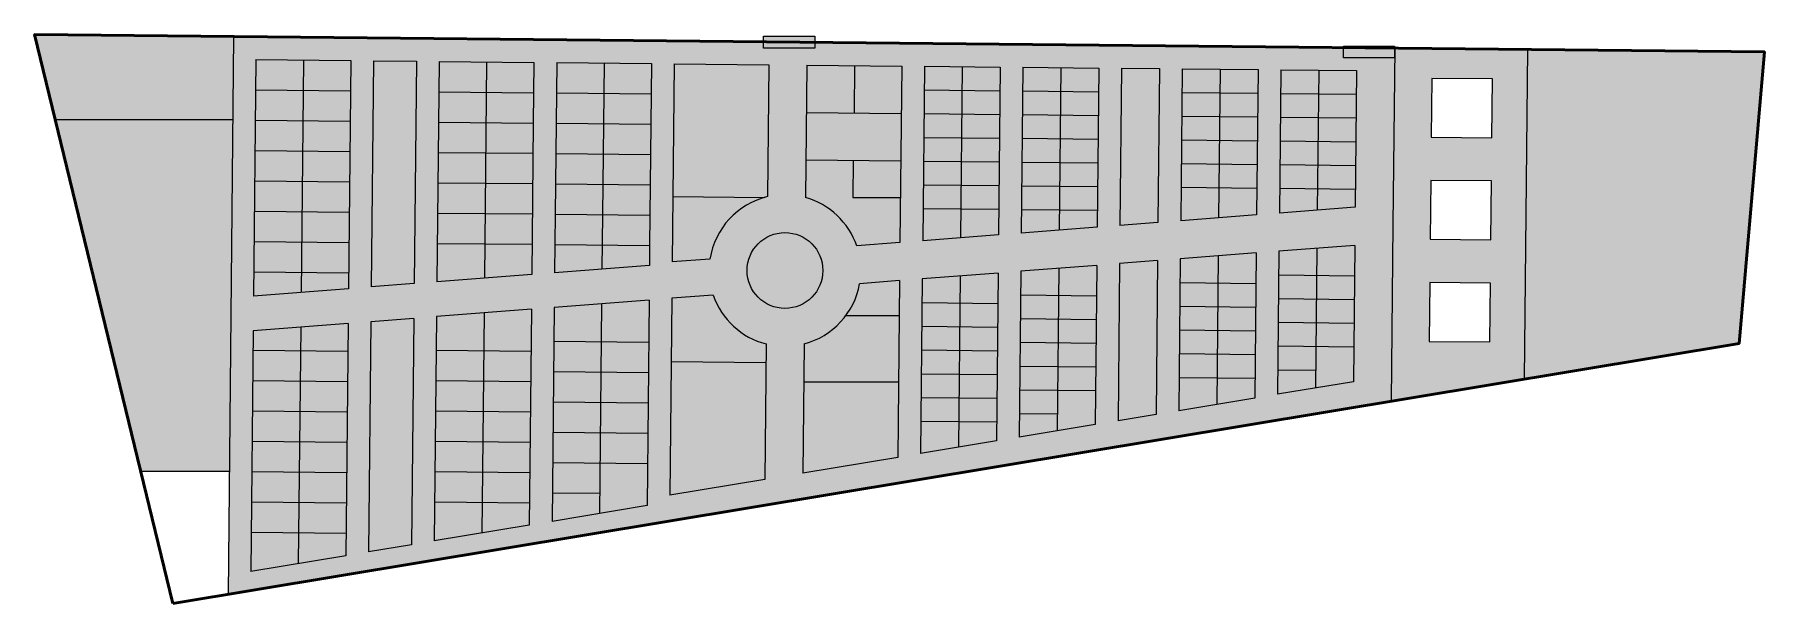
# Model space of a CAD drawing. Header units: metres. Extents: x 338921 to 339833, y 4032848 to 4033148.
import ezdxf

# ---------------------------------------------------------------- set-up
doc = ezdxf.new("R2010")
doc.units = ezdxf.units.M
for name, color, linetype, lineweight in [('MP_BOUNDARY', 1, 'Continuous', 50), ('MP_PLAZA', 4, 'Continuous', 18), ('MP_ROADS', 8, 'Continuous', 25)]:
    doc.layers.add(name, color=color, linetype=linetype, lineweight=lineweight)

msp = doc.modelspace()

# ---------------------------------------------------------------- hatches: boundary and pattern name
at = {"true_color": 0x22346e}
h = msp.add_hatch(color=159, dxfattribs=at)
h.dxf.hatch_style = 1
h.paths.add_polyline_path([(339025.3757797792, 4033102.932970178), (339025.7903462515, 4033146.929477609), (338920.8836847297, 4033147.981984633), (338931.8434092858, 4033102.932970178)])
at = {"true_color": 0x939598}
h = msp.add_hatch(color=252, dxfattribs=at)
h.dxf.hatch_style = 1
h.paths.add_polyline_path([(339637.4457943733, 4033047.686908788), (339638.3798133145, 4033140.7834931), (339025.7903462515, 4033146.929477609), (339023.0181703652, 4032852.728028361), (339636.5117754322, 4032954.590324475)])
h.paths.add_polyline_path([(339565.2924077218, 4033032.75955377), (339564.5244074131, 4032956.210565004), (339524.4556473992, 4032949.557690608), (339525.2592318594, 4033029.653462919)], flags=16)
h.paths.add_polyline_path([(339525.4606476016, 4033049.729198875), (339526.2650621983, 4033129.907713481), (339566.2630492109, 4033129.506421881), (339565.4938234633, 4033052.835289725)], flags=16)
h.paths.add_polyline_path([(339513.4506948437, 4033048.79737162), (339493.4341069127, 4033047.244326194), (339494.2666725884, 4033130.228746763), (339514.2656660949, 4033130.028100962)], flags=16)
h.paths.add_polyline_path([(339577.302360479, 4033033.691381024), (339617.3355363414, 4033036.797471876), (339616.6137954309, 4032964.85930172), (339576.545035417, 4032958.206427324)], flags=16)
h.paths.add_polyline_path([(339513.2492791014, 4033028.721635664), (339512.4350193951, 4032947.561828289), (339492.4006393882, 4032944.23539109), (339493.23269117, 4033027.168590239)], flags=16)
h.paths.add_polyline_path([(339577.5037762218, 4033053.767116981), (339578.2624453148, 4033129.386034399), (339618.2604323274, 4033128.984742798), (339617.5369520832, 4033056.873207831)], flags=16)
h.paths.add_polyline_path([(339481.4241541546, 4033046.312498938), (339441.3909782928, 4033043.206408088), (339442.2692894724, 4033130.750425845), (339482.2672764848, 4033130.349134244)], flags=16)
h.paths.add_polyline_path([(339481.2227384118, 4033026.236762983), (339480.3800113844, 4032942.239528772), (339440.3112513709, 4032935.586654375), (339441.1895625501, 4033023.130672133)], flags=16)
h.paths.add_polyline_path([(339429.3810255351, 4033042.274580833), (339389.347849673, 4033039.168489983), (339390.2719063556, 4033131.272104928), (339430.2698933685, 4033130.870813326)], flags=16)
h.paths.add_polyline_path([(339429.1796097921, 4033022.19884488), (339428.2906233671, 4032933.590792056), (339388.2218633537, 4032926.937917661), (339389.1464339306, 4033019.092754029)], flags=16)
h.paths.add_polyline_path([(339377.337896914, 4033038.236662728), (339354.5489027352, 4033036.468512069, 0.2463391375590782), (339327.5740516561, 4033062.025756799), (339328.2750264863, 4033131.894106912), (339378.2725102519, 4033131.392492409)], flags=16)
h.paths.add_polyline_path([(339377.136481172, 4033018.160926773), (339376.2012353493, 4032924.942055341), (339326.1152853316, 4032916.625962346), (339326.7995532642, 4032984.829083798, 0.2928286221824832), (339356.0801319277, 4033016.52720843)], flags=16)
h.paths.add_polyline_path([(339336.6983619442, 4033023.532648672, -1), (339296.6983619442, 4033023.532648672, -1)], flags=16)
h.paths.add_polyline_path([(339307.5775915402, 4033062.47891354, 0.3062679936217733), (339277.159336999, 4033029.587853572), (339257.2295721171, 4033028.041544567), (339258.2785492146, 4033132.596367215), (339308.2760329801, 4033132.094752713)], flags=16)
h.paths.add_polyline_path([(339306.7980263673, 4032984.777218659), (339306.0809053248, 4032913.299525148), (339255.9949553078, 4032904.983432153), (339257.0369535869, 4033008.842654222), (339278.8684723743, 4033010.536516358, 0.2526218542225356)], flags=16)
h.paths.add_polyline_path([(339245.316053265, 4033036.721585865), (339245.2108221466, 4033026.232871697), (339195.1693523193, 4033022.350258134), (339195.47908614, 4033053.222395174), (339196.2816693452, 4033133.218369198), (339246.2791531104, 4033132.716754695)], flags=16)
h.paths.add_polyline_path([(339245.0270008289, 4033007.910826966), (339243.9389408028, 4032899.460486834), (339193.8529907866, 4032891.14439384), (339194.9855310016, 4033004.028213403)], flags=16)
h.paths.add_polyline_path([(339183.1593995618, 4033021.418430879), (339133.117929735, 4033017.535817316), (339134.2847894761, 4033133.840371185), (339184.2822732416, 4033133.338756683), (339183.9612399593, 4033101.34036707)], flags=16)
h.paths.add_polyline_path([(339182.9755782434, 4033003.096386147), (339181.832362783, 4032889.148531521), (339131.746412766, 4032880.832438526), (339132.934108417, 4032999.213772584)], flags=16)
h.paths.add_polyline_path([(339121.1079769768, 4033016.603990062), (339098.4689187931, 4033014.847472625), (339099.6662347438, 4033134.187692046), (339122.2853933725, 4033133.960758666)], flags=16)
h.paths.add_polyline_path([(339120.9241556588, 4032998.281945328), (339119.7257847621, 4032878.836576207), (339097.0666034768, 4032875.07432634), (339098.2850974752, 4032996.525427889)], flags=16)
h.paths.add_polyline_path([(339086.4492324599, 4033013.914890163), (339036.4174962079, 4033010.033031805), (339037.669354875, 4033134.80969403), (339087.657113623, 4033134.308177097)], flags=16)
h.paths.add_polyline_path([(339086.2751447162, 4032995.593600632), (339085.0459754723, 4032873.078464021), (339034.9600254553, 4032864.762371024), (339036.2336748899, 4032991.710987067)], flags=16)
at = {"true_color": 0x000000}
h = msp.add_hatch(color=18, dxfattribs=at)
h.dxf.hatch_style = 1
h.paths.add_polyline_path([(339332.4529826964, 4033147.130102886), (339305.4039089834, 4033147.130102886), (339305.4039089834, 4033144.12417207), (339332.4529826964, 4033143.85279426)])
h.paths.add_polyline_path([(339332.4529826964, 4033143.85279426), (339305.4039089834, 4033144.12417207), (339305.4039089834, 4033140.904848419), (339332.4529826964, 4033140.904848419)])
at = {"true_color": 0xf4ee51}
h = msp.add_hatch(color=41, dxfattribs=at)
h.dxf.hatch_style = 1
h.paths.add_polyline_path([(339087.657113623, 4033134.308177097), (339062.6680967574, 4033134.558886779), (339062.5075801165, 4033118.559691969), (339087.4965969819, 4033118.308982286)])
h.paths.add_polyline_path([(339062.6680967574, 4033134.558886779), (339037.669354875, 4033134.80969403), (339037.508838234, 4033118.810499219), (339062.5075801165, 4033118.559691969)])
h.paths.add_polyline_path([(339062.5075801165, 4033118.559691969), (339037.508838234, 4033118.810499219), (339037.3483215931, 4033102.811304416), (339062.3470634756, 4033102.560497165)])
h.paths.add_polyline_path([(339087.4965969819, 4033118.308982286), (339062.5075801165, 4033118.559691969), (339062.3470634756, 4033102.560497165), (339087.3360803408, 4033102.309787483)])
h.paths.add_polyline_path([(339087.3360803408, 4033102.309787483), (339062.3470634756, 4033102.560497165), (339062.1865468347, 4033086.561302359), (339087.1755636997, 4033086.310592678)])
h.paths.add_polyline_path([(339062.3470634756, 4033102.560497165), (339037.3483215931, 4033102.811304416), (339037.1878049523, 4033086.81210961), (339062.1865468347, 4033086.561302359)])
h.paths.add_polyline_path([(339062.1865468347, 4033086.561302359), (339037.1878049523, 4033086.81210961), (339037.0272883113, 4033070.812914806), (339062.0260301938, 4033070.562107554)])
h.paths.add_polyline_path([(339087.1755636997, 4033086.310592678), (339062.1865468347, 4033086.561302359), (339062.0260301938, 4033070.562107554), (339087.0150470585, 4033070.311397873)])
h.paths.add_polyline_path([(339087.0150470585, 4033070.311397873), (339062.0260301938, 4033070.562107554), (339061.8655135529, 4033054.562912748), (339086.8545304174, 4033054.312203067)])
h.paths.add_polyline_path([(339062.0260301938, 4033070.562107554), (339037.0272883113, 4033070.812914806), (339036.8667716704, 4033054.813719998), (339061.8655135529, 4033054.562912748)])
h.paths.add_polyline_path([(339061.8655135529, 4033054.562912748), (339036.8667716704, 4033054.813719998), (339036.7062550295, 4033038.814525196), (339061.7049969121, 4033038.563717944)])
h.paths.add_polyline_path([(339086.8545304174, 4033054.312203067), (339061.8655135529, 4033054.562912748), (339061.7049969121, 4033038.563717944), (339086.6940137764, 4033038.313008263)])
h.paths.add_polyline_path([(339086.6940137764, 4033038.313008263), (339061.704996912, 4033038.563717944), (339061.5444802711, 4033022.56452314), (339086.5334971353, 4033022.313813457)])
h.paths.add_polyline_path([(339061.704996912, 4033038.563717944), (339036.7062550295, 4033038.814525196), (339036.5457383886, 4033022.81533039), (339061.5444802711, 4033022.56452314)])
h.paths.add_polyline_path([(339061.5444802711, 4033022.56452314), (339036.5457383886, 4033022.81533039), (339036.4174962079, 4033010.033031805), (339061.438231121, 4033011.974338588)])
h.paths.add_polyline_path([(339086.5334971353, 4033022.313813457), (339061.5444802711, 4033022.56452314), (339061.438231121, 4033011.974338588), (339086.4492324599, 4033013.914890163)])
h.paths.add_polyline_path([(339220.9593779458, 4033100.969172337), (339195.9606360631, 4033101.219979588), (339195.800119422, 4033085.220784783), (339220.7988613048, 4033084.969977532)])
h.paths.add_polyline_path([(339245.9581198286, 4033100.718365087), (339220.9593779458, 4033100.969172337), (339220.7988613048, 4033084.969977532), (339245.7976031878, 4033084.719170281)])
h.paths.add_polyline_path([(339245.7976031878, 4033084.719170281), (339220.7988613048, 4033084.969977532), (339220.6383446638, 4033068.970782727), (339245.6370865468, 4033068.719975476)])
h.paths.add_polyline_path([(339220.7988613048, 4033084.969977532), (339195.800119422, 4033085.220784783), (339195.639602781, 4033069.221589978), (339220.6383446638, 4033068.970782727)])
h.paths.add_polyline_path([(339220.6383446639, 4033068.970782727), (339195.639602781, 4033069.221589978), (339195.47908614, 4033053.222395173), (339220.4778280228, 4033052.971587921)])
h.paths.add_polyline_path([(339245.6370865468, 4033068.719975476), (339220.6383446639, 4033068.970782727), (339220.4778280228, 4033052.971587921), (339245.4765699059, 4033052.720780669)])
h.paths.add_polyline_path([(339245.4765699059, 4033052.720780669), (339220.4778280223, 4033052.971587921), (339220.3173113817, 4033036.972393118), (339245.316053265, 4033036.721585865)])
h.paths.add_polyline_path([(339220.4778280223, 4033052.971587921), (339195.47908614, 4033053.222395173), (339195.3185694991, 4033037.223200369), (339220.3173113817, 4033036.972393118)])
h.paths.add_polyline_path([(339220.3173113817, 4033036.972393118), (339195.3185694991, 4033037.223200369), (339195.1693523193, 4033022.350258134), (339220.1900872328, 4033024.291564916)])
h.paths.add_polyline_path([(339245.316053265, 4033036.721585865), (339220.3173113817, 4033036.972393118), (339220.1900872328, 4033024.291564916), (339245.2108221466, 4033026.232871697)])
h.paths.add_polyline_path([(339245.0270008289, 4033007.910826968), (339220.0062659148, 4033005.969520185), (339219.8061618187, 4032986.024520122), (339244.8049037021, 4032985.77371287)])
h.paths.add_polyline_path([(339220.0062659148, 4033005.969520185), (339194.9855310016, 4033004.028213403), (339194.8074199362, 4032986.275327372), (339219.8061618187, 4032986.024520122)])
h.paths.add_polyline_path([(339219.8061618187, 4032986.024520122), (339194.8074199362, 4032986.275327372), (339194.6469032954, 4032970.276132568), (339219.6456451776, 4032970.025325317)])
h.paths.add_polyline_path([(339244.8049037021, 4032985.77371287), (339219.8061618187, 4032986.024520122), (339219.6456451776, 4032970.025325317), (339244.6443870611, 4032969.774518066)])
h.paths.add_polyline_path([(339244.6443870611, 4032969.774518066), (339219.6456451776, 4032970.025325317), (339219.4851285366, 4032954.026130512), (339244.4838704201, 4032953.77532326)])
h.paths.add_polyline_path([(339219.6456451776, 4032970.025325317), (339194.6469032954, 4032970.276132568), (339194.4863866545, 4032954.276937762), (339219.4851285366, 4032954.026130512)])
h.paths.add_polyline_path([(339219.4851285366, 4032954.026130512), (339194.4863866545, 4032954.276937762), (339194.3258700137, 4032938.277742957), (339219.3246118956, 4032938.026935706)])
h.paths.add_polyline_path([(339244.4838704201, 4032953.77532326), (339219.4851285366, 4032954.026130512), (339219.3246118956, 4032938.026935706), (339244.3233537791, 4032937.776128456)])
h.paths.add_polyline_path([(339244.3233537791, 4032937.776128456), (339219.3246118956, 4032938.026935706), (339219.1640952545, 4032922.027740901), (339244.162837138, 4032921.77693365)])
h.paths.add_polyline_path([(339219.3246118956, 4032938.026935706), (339194.3258700137, 4032938.277742957), (339194.1653533728, 4032922.278548152), (339219.1640952545, 4032922.027740901)])
h.paths.add_polyline_path([(339219.1640952545, 4032922.027740901), (339194.1653533728, 4032922.278548152), (339194.0048367319, 4032906.279353348), (339219.0035786135, 4032906.028546096)])
h.paths.add_polyline_path([(339219.0035786135, 4032906.028546096), (339194.0048367319, 4032906.279353348), (339193.8529907866, 4032891.14439384), (339218.8959657936, 4032895.302440336)])
h.paths.add_polyline_path([(339244.162837138, 4032921.77693365), (339219.1640952545, 4032922.027740901), (339219.0035786135, 4032906.028546096), (339218.8959657936, 4032895.302440336), (339243.9389408028, 4032899.460486834)])
h.paths.add_polyline_path([(339182.9755782434, 4033003.096386147), (339157.9548433307, 4033001.155079366), (339157.7547392348, 4032981.210079304), (339182.7534811169, 4032980.959272053)])
h.paths.add_polyline_path([(339157.9548433307, 4033001.155079366), (339132.934108417, 4032999.213772584), (339132.7559973517, 4032981.460886555), (339157.7547392348, 4032981.210079304)])
h.paths.add_polyline_path([(339157.7547392348, 4032981.210079304), (339132.7559973517, 4032981.460886555), (339132.5954807108, 4032965.461691751), (339157.5942225939, 4032965.210884499)])
h.paths.add_polyline_path([(339182.7534811169, 4032980.959272053), (339157.7547392348, 4032981.210079304), (339157.5942225939, 4032965.210884499), (339182.592964476, 4032964.960077249)])
h.paths.add_polyline_path([(339182.592964476, 4032964.960077249), (339157.5942225939, 4032965.210884499), (339157.4337059529, 4032949.211689693), (339182.4324478353, 4032948.960882443)])
h.paths.add_polyline_path([(339157.5942225939, 4032965.210884499), (339132.5954807108, 4032965.461691751), (339132.4349640699, 4032949.462496945), (339157.4337059529, 4032949.211689693)])
h.paths.add_polyline_path([(339157.4337059529, 4032949.211689693), (339132.4349640699, 4032949.462496945), (339132.2744474289, 4032933.46330214), (339157.2731893121, 4032933.212494889)])
h.paths.add_polyline_path([(339182.4324478353, 4032948.960882443), (339157.4337059529, 4032949.211689693), (339157.2731893121, 4032933.212494889), (339182.2719311944, 4032932.961687637)])
h.paths.add_polyline_path([(339182.2719311944, 4032932.961687637), (339157.2731893121, 4032933.212494889), (339157.1126726712, 4032917.213300083), (339182.1114145535, 4032916.962492833)])
h.paths.add_polyline_path([(339157.2731893121, 4032933.212494889), (339132.2744474289, 4032933.46330214), (339132.113930788, 4032917.464107335), (339157.1126726712, 4032917.213300083)])
h.paths.add_polyline_path([(339157.1126726712, 4032917.213300083), (339132.113930788, 4032917.464107335), (339131.9534141471, 4032901.464912531), (339156.9521560304, 4032901.214105279)])
h.paths.add_polyline_path([(339182.1114145535, 4032916.962492833), (339157.1126726712, 4032917.213300083), (339156.9521560304, 4032901.214105279), (339181.9508979127, 4032900.963298027)])
h.paths.add_polyline_path([(339181.9508979127, 4032900.963298027), (339156.9521560303, 4032901.214105279), (339156.7893877749, 4032884.990485023), (339181.832362783, 4032889.148531521)])
h.paths.add_polyline_path([(339156.9521560303, 4032901.214105279), (339131.9534141471, 4032901.464912531), (339131.746412766, 4032880.832438526), (339156.7893877749, 4032884.990485023)])
h.paths.add_polyline_path([(339086.2751447162, 4032995.593600632), (339061.2544098035, 4032993.65229385), (339061.1295796162, 4032981.210079304), (339086.1283214983, 4032980.959272053)])
h.paths.add_polyline_path([(339061.2544098035, 4032993.65229385), (339036.2336748899, 4032991.710987067), (339036.1308377331, 4032981.460886555), (339061.1295796162, 4032981.210079304)])
h.paths.add_polyline_path([(339061.1295796162, 4032981.210079304), (339036.1308377331, 4032981.460886555), (339035.9703210922, 4032965.461691751), (339060.9690629753, 4032965.210884499)])
h.paths.add_polyline_path([(339086.1283214983, 4032980.959272053), (339061.1295796162, 4032981.210079304), (339060.9690629753, 4032965.210884499), (339085.9678048575, 4032964.960077249)])
h.paths.add_polyline_path([(339085.9678048575, 4032964.960077249), (339060.9690629753, 4032965.210884499), (339060.8085463344, 4032949.211689693), (339085.8072882166, 4032948.960882443)])
h.paths.add_polyline_path([(339060.9690629753, 4032965.210884499), (339035.9703210922, 4032965.461691751), (339035.8098044513, 4032949.462496945), (339060.8085463344, 4032949.211689693)])
h.paths.add_polyline_path([(339060.8085463344, 4032949.211689693), (339035.8098044513, 4032949.462496945), (339035.6492878103, 4032933.46330214), (339060.6480296935, 4032933.212494889)])
h.paths.add_polyline_path([(339085.8072882166, 4032948.960882443), (339060.8085463344, 4032949.211689693), (339060.6480296935, 4032933.212494889), (339085.6467715758, 4032932.961687637)])
h.paths.add_polyline_path([(339085.6467715758, 4032932.961687637), (339060.6480296935, 4032933.212494889), (339060.4875130526, 4032917.213300083), (339085.486254935, 4032916.962492833)])
h.paths.add_polyline_path([(339060.6480296935, 4032933.212494889), (339035.6492878103, 4032933.46330214), (339035.4887711694, 4032917.464107335), (339060.4875130526, 4032917.213300083)])
h.paths.add_polyline_path([(339060.4875130526, 4032917.213300083), (339035.6492877983, 4032917.462496904), (339035.4887550123, 4032917.462496904), (339035.3282545286, 4032901.464912531), (339060.3269964117, 4032901.214105279)])
h.paths.add_polyline_path([(339085.486254935, 4032916.962492833), (339060.4875130526, 4032917.213300083), (339060.3269964117, 4032901.214105279), (339085.3257382941, 4032900.963298027)])
h.paths.add_polyline_path([(339085.3257382941, 4032900.963298027), (339060.3269964117, 4032901.214105279), (339060.1664797709, 4032885.214910473), (339085.1652216533, 4032884.964103222)])
h.paths.add_polyline_path([(339060.3269964117, 4032901.214105279), (339035.3282545286, 4032901.464912531), (339035.1677378876, 4032885.465717725), (339060.1664797709, 4032885.214910473)])
h.paths.add_polyline_path([(339060.1664797709, 4032885.214910473), (339035.1677378876, 4032885.465717725), (339034.9600254553, 4032864.762371024), (339060.0030004642, 4032868.920417523)])
h.paths.add_polyline_path([(339085.1652216533, 4032884.964103222), (339060.1664797709, 4032885.214910473), (339060.0030004642, 4032868.920417523), (339085.0459754723, 4032873.078464021)])
at = {"true_color": 0x000000}
h = msp.add_hatch(color=18, dxfattribs=at)
h.dxf.hatch_style = 1
h.paths.add_polyline_path([(339638.304292987, 4033141.939823773), (339611.255219274, 4033141.939823773), (339611.255219274, 4033138.933892956), (339638.304292987, 4033138.662515147)])
h.paths.add_polyline_path([(339638.304292987, 4033138.662515147), (339611.255219274, 4033138.933892956), (339611.255219274, 4033135.714569306), (339638.304292987, 4033135.714569306)])
at = {"true_color": 0x136734}
h = msp.add_hatch(color=116, dxfattribs=at)
h.dxf.hatch_style = 1
h.paths.add_polyline_path([(339636.5117754322, 4032954.590324475), (339706.6321054563, 4032966.232854669), (339708.3762905864, 4033140.081232795), (339638.3798133145, 4033140.7834931), (339637.4457943731, 4033047.686908787)])
h.paths.add_polyline_path([(339656.908191136, 4033017.149640323), (339688.9065807457, 4033016.82860704), (339688.5955797539, 4032985.830167105), (339656.5971901448, 4032986.151200387)], flags=16)
h.paths.add_polyline_path([(339657.138088058, 4033040.064184427), (339657.4490890494, 4033071.062624363), (339689.4474786589, 4033070.74159108), (339689.1364776668, 4033039.743151145)], flags=16)
h.paths.add_polyline_path([(339657.6330949866, 4033093.904606174), (339657.9440959783, 4033124.903046111), (339689.942485588, 4033124.582012827), (339689.6314845957, 4033093.583572893)], flags=16)
at = {"true_color": 0xe1e1e1}
h = msp.add_hatch(color=254, dxfattribs=at)
h.dxf.hatch_style = 1
h.paths.add_polyline_path([(339833.3700000002, 4033138.827196539), (339708.3762905864, 4033140.081232795), (339706.6321054563, 4032966.232854669), (339819.9748983405, 4032985.051888863)])
at = {"true_color": 0x136734}
h = msp.add_hatch(color=116, dxfattribs=at)
h.dxf.hatch_style = 1
h.paths.add_polyline_path([(339122.2853933725, 4033133.960758666), (339099.6662347438, 4033134.187692047), (339098.4689187931, 4033014.847472625), (339121.1079769768, 4033016.603990062)])
h.paths.add_polyline_path([(339120.9241556588, 4032998.281945328), (339098.2850974752, 4032996.525427889), (339097.0666034768, 4032875.07432634), (339119.7257847621, 4032878.836576207)])
h.paths.add_polyline_path([(339306.1388105969, 4033062.113678665), (339257.5762990078, 4033062.600896387), (339257.2295721171, 4033028.041544567), (339277.159336999, 4033029.587853572, -0.2961480465644712)])
h.paths.add_polyline_path([(339278.8684723743, 4033010.536516358), (339257.0369535869, 4033008.842654222), (339256.7002197013, 4032975.279336409), (339306.6977034668, 4032974.777721906), (339306.7980263673, 4032984.777218659, -0.2526218542226121)])
h.paths.add_polyline_path([(339377.136481172, 4033018.160926773), (339356.0801319277, 4033016.52720843, -0.1150601162345734), (339348.918557665, 4032999.829083799), (339376.9525615503, 4032999.829083799)])
h.paths.add_polyline_path([(339377.576568017, 4033062.025756799), (339352.5753098365, 4033062.0257568), (339352.7721538665, 4033081.645815895), (339327.7734119836, 4033081.896623145), (339327.5740516561, 4033062.025756799, -0.2463391375590788), (339354.5489027352, 4033036.468512069), (339377.337896914, 4033038.236662728)])
h.paths.add_polyline_path([(339514.2656660949, 4033130.028100962), (339494.2666725884, 4033130.228746763), (339493.4341069127, 4033047.244326194), (339513.4506948435, 4033048.79737162)])
h.paths.add_polyline_path([(339513.2492791014, 4033028.721635664), (339493.23269117, 4033027.168590239), (339492.4006393882, 4032944.23539109), (339512.4350193951, 4032947.561828289)])
at = {"true_color": 0xf4ee51}
h = msp.add_hatch(color=41, dxfattribs=at)
h.dxf.hatch_style = 1
h.paths.add_polyline_path([(339246.2791531104, 4033132.716754695), (339221.2804112278, 4033132.967561947), (339221.1198945868, 4033116.968367142), (339246.1186364695, 4033116.717559891)])
h.paths.add_polyline_path([(339246.1186364695, 4033116.717559891), (339221.1198945868, 4033116.968367142), (339220.9593779458, 4033100.969172337), (339245.9581198286, 4033100.718365087)])
h.paths.add_polyline_path([(339221.1198945868, 4033116.968367142), (339196.1211527041, 4033117.219174393), (339195.9606360631, 4033101.219979588), (339220.9593779458, 4033100.969172337)])
h.paths.add_polyline_path([(339221.2804112278, 4033132.967561947), (339196.2816693452, 4033133.218369198), (339196.1211527041, 4033117.219174393), (339221.1198945868, 4033116.968367142)])
h.paths.add_polyline_path([(339184.2822732416, 4033133.338756683), (339159.2835313587, 4033133.589563934), (339159.1230147178, 4033117.590369124), (339184.1217566004, 4033117.339561873)])
h.paths.add_polyline_path([(339159.2835313587, 4033133.589563934), (339134.2847894761, 4033133.840371185), (339134.1242728352, 4033117.841176375), (339159.1230147178, 4033117.590369124)])
h.paths.add_polyline_path([(339159.1230147178, 4033117.590369124), (339134.1242728352, 4033117.841176375), (339133.9637561942, 4033101.84198157), (339158.9624980769, 4033101.59117432)])
h.paths.add_polyline_path([(339184.1217566004, 4033117.339561873), (339159.1230147178, 4033117.590369124), (339158.9624980769, 4033101.59117432), (339183.9612399593, 4033101.340367069)])
h.paths.add_polyline_path([(339183.9612399596, 4033101.340367069), (339158.9624980769, 4033101.59117432), (339158.801981436, 4033085.591979514), (339183.8007233187, 4033085.341172264)])
h.paths.add_polyline_path([(339158.9624980769, 4033101.59117432), (339133.9637561942, 4033101.84198157), (339133.8032395534, 4033085.842786765), (339158.801981436, 4033085.591979514)])
h.paths.add_polyline_path([(339158.801981436, 4033085.591979514), (339133.8032395534, 4033085.842786765), (339133.6427229125, 4033069.84359196), (339158.6414647951, 4033069.592784709)])
h.paths.add_polyline_path([(339183.8007233187, 4033085.341172264), (339158.801981436, 4033085.591979514), (339158.6414647951, 4033069.592784709), (339183.6402066779, 4033069.341977459)])
h.paths.add_polyline_path([(339183.6402066779, 4033069.341977459), (339158.6414647951, 4033069.592784709), (339158.4809481542, 4033053.593589904), (339183.4796900371, 4033053.342782653)])
h.paths.add_polyline_path([(339158.6414647951, 4033069.592784709), (339133.6427229125, 4033069.84359196), (339133.4822062716, 4033053.844397154), (339158.4809481542, 4033053.593589904)])
h.paths.add_polyline_path([(339158.4809481542, 4033053.593589904), (339133.4822062716, 4033053.844397154), (339133.3216896307, 4033037.84520235), (339158.3204315133, 4033037.5943951)])
h.paths.add_polyline_path([(339183.4796900371, 4033053.342782653), (339158.4809481542, 4033053.593589904), (339158.3204315133, 4033037.5943951), (339183.3191733962, 4033037.343587849)])
h.paths.add_polyline_path([(339183.3191733962, 4033037.343587849), (339158.3204315133, 4033037.5943951), (339158.1386646482, 4033019.477124098), (339183.1593995618, 4033021.418430879)])
h.paths.add_polyline_path([(339158.3204315133, 4033037.5943951), (339133.3216896307, 4033037.84520235), (339133.117929735, 4033017.535817316), (339158.1386646482, 4033019.477124098)])
at = {"true_color": 0xcd2027}
h = msp.add_hatch(color=242, dxfattribs=at)
h.dxf.hatch_style = 1
h.paths.add_polyline_path([(339257.5762990078, 4033062.600896387), (339306.1388105969, 4033062.113678665, -0.0092783908119487), (339307.5775915401, 4033062.47891354), (339308.2760329801, 4033132.094752713), (339258.2785492146, 4033132.596367215)])
at = {"true_color": 0xf27172}
h = msp.add_hatch(color=11, dxfattribs=at)
h.dxf.hatch_style = 1
h.paths.add_polyline_path([(339328.0242192349, 4033106.895365028), (339353.3518212945, 4033106.64125839), (339353.6026285459, 4033131.640000274), (339328.2750264863, 4033131.894106912)])
at = {"true_color": 0xf7abae}
h = msp.add_hatch(color=241, dxfattribs=at)
h.dxf.hatch_style = 1
h.paths.add_polyline_path([(339378.0217030005, 4033106.393750526), (339378.2725102519, 4033131.392492409), (339353.6026285459, 4033131.640000274), (339353.3518212945, 4033106.64125839)])
at = {"true_color": 0xf8991e}
h = msp.add_hatch(color=30, dxfattribs=at)
h.dxf.hatch_style = 1
h.paths.add_polyline_path([(339618.2604323274, 4033128.984742798), (339598.261438821, 4033129.185388599), (339598.1360351953, 4033116.686017657), (339618.1350287017, 4033116.485371856)])
h.paths.add_polyline_path([(339598.261438821, 4033129.185388599), (339578.2624453148, 4033129.386034399), (339578.1370416891, 4033116.886663457), (339598.1360351953, 4033116.686017657)])
h.paths.add_polyline_path([(339598.1360351953, 4033116.686017657), (339578.1370416891, 4033116.886663457), (339578.0116380635, 4033104.387292516), (339598.0106315696, 4033104.186646716)])
h.paths.add_polyline_path([(339618.1350287017, 4033116.485371856), (339598.1360351953, 4033116.686017657), (339598.0106315696, 4033104.186646716), (339618.009625076, 4033103.986000915)])
h.paths.add_polyline_path([(339618.009625076, 4033103.986000915), (339598.0106315696, 4033104.186646716), (339597.885227944, 4033091.687275775), (339617.8842214503, 4033091.486629974)])
h.paths.add_polyline_path([(339598.0106315696, 4033104.186646716), (339578.0116380635, 4033104.387292516), (339577.8862344377, 4033091.887921576), (339597.885227944, 4033091.687275775)])
h.paths.add_polyline_path([(339597.885227944, 4033091.687275775), (339577.8862344377, 4033091.887921576), (339577.7608308121, 4033079.388550634), (339597.7598243182, 4033079.187904833)])
h.paths.add_polyline_path([(339617.8842214503, 4033091.486629974), (339597.885227944, 4033091.687275775), (339597.7598243182, 4033079.187904833), (339617.7588178246, 4033078.987259032)])
h.paths.add_polyline_path([(339617.7588178246, 4033078.987259032), (339597.7598243182, 4033079.187904833), (339597.6344206926, 4033066.688533892), (339617.6334141988, 4033066.487888091)])
h.paths.add_polyline_path([(339597.7598243182, 4033079.187904833), (339577.7608308121, 4033079.388550634), (339577.6354271863, 4033066.889179693), (339597.6344206926, 4033066.688533892)])
h.paths.add_polyline_path([(339597.6344206926, 4033066.688533892), (339577.6354271863, 4033066.889179693), (339577.5037762218, 4033053.767116981), (339597.5203641525, 4033055.320162406)])
h.paths.add_polyline_path([(339617.6334141988, 4033066.487888091), (339597.6344206926, 4033066.688533892), (339597.5203641525, 4033055.320162405), (339617.5369520832, 4033056.873207831)])
h.paths.add_polyline_path([(339617.3355363414, 4033036.797471876), (339597.3189484102, 4033035.24442645), (339597.1759503601, 4033020.991364282), (339617.1749438668, 4033020.790718481)])
h.paths.add_polyline_path([(339617.1749438668, 4033020.790718481), (339597.1759503601, 4033020.991364282), (339597.0505467345, 4033008.491993341), (339617.049540241, 4033008.29134754)])
h.paths.add_polyline_path([(339617.049540241, 4033008.29134754), (339597.0505467345, 4033008.491993341), (339596.9251431088, 4032995.992622399), (339616.9241366153, 4032995.791976599)])
h.paths.add_polyline_path([(339616.9241366153, 4032995.791976599), (339596.9251431088, 4032995.992622399), (339596.7997394832, 4032983.493251458), (339616.7987329896, 4032983.292605658)])
h.paths.add_polyline_path([(339616.7987329896, 4032983.292605658), (339596.7997394832, 4032983.493251458), (339596.579415424, 4032961.532864523), (339616.6137954309, 4032964.85930172)])
h.paths.add_polyline_path([(339596.6743358575, 4032970.993880516), (339576.6753423509, 4032971.194526318), (339576.545035417, 4032958.206427324), (339596.579415424, 4032961.532864523)])
h.paths.add_polyline_path([(339596.7997394832, 4032983.493251458), (339576.8007459766, 4032983.69389726), (339576.6753423509, 4032971.194526318), (339596.6743358575, 4032970.993880516)])
h.paths.add_polyline_path([(339596.9251431088, 4032995.992622399), (339576.9261496022, 4032996.193268201), (339576.8007459766, 4032983.69389726), (339596.7997394832, 4032983.493251458)])
h.paths.add_polyline_path([(339597.0505467345, 4033008.491993341), (339577.0515532278, 4033008.692639142), (339576.9261496022, 4032996.193268201), (339596.9251431088, 4032995.992622399)])
h.paths.add_polyline_path([(339597.1759503601, 4033020.991364282), (339577.1769568535, 4033021.192010084), (339577.0515532278, 4033008.692639142), (339597.0505467345, 4033008.491993341)])
h.paths.add_polyline_path([(339597.3189484102, 4033035.24442645), (339577.302360479, 4033033.691381024), (339577.1769568535, 4033021.192010084), (339597.1759503601, 4033020.991364282)])
h.paths.add_polyline_path([(339565.2924077218, 4033032.75955377), (339545.2758197899, 4033031.206508344), (339545.1328217397, 4033016.953446177), (339565.1318152471, 4033016.752800376)])
h.paths.add_polyline_path([(339545.2758197899, 4033031.206508344), (339525.2592318594, 4033029.653462919), (339525.1338282336, 4033017.154091977), (339545.1328217397, 4033016.953446177)])
h.paths.add_polyline_path([(339545.1328217397, 4033016.953446177), (339525.1338282336, 4033017.154091977), (339525.008424608, 4033004.654721036), (339545.0074181141, 4033004.454075235)])
h.paths.add_polyline_path([(339565.1318152471, 4033016.752800376), (339545.1328217397, 4033016.953446177), (339545.0074181141, 4033004.454075235), (339565.0064116212, 4033004.253429433)])
h.paths.add_polyline_path([(339565.0064116212, 4033004.253429433), (339545.0074181141, 4033004.454075235), (339544.8820144885, 4032991.954704294), (339564.8810079954, 4032991.754058492)])
h.paths.add_polyline_path([(339545.0074181141, 4033004.454075235), (339525.008424608, 4033004.654721036), (339524.8830209823, 4032992.155350095), (339544.8820144885, 4032991.954704294)])
h.paths.add_polyline_path([(339544.8820144885, 4032991.954704294), (339524.8830209823, 4032992.155350095), (339524.7576173566, 4032979.655979152), (339544.7566108628, 4032979.455333352)])
h.paths.add_polyline_path([(339564.8810079954, 4032991.754058492), (339544.8820144885, 4032991.954704294), (339544.7566108628, 4032979.455333352), (339564.7556043697, 4032979.254687552)])
h.paths.add_polyline_path([(339564.7556043697, 4032979.254687552), (339544.7566108628, 4032979.455333352), (339544.6312072372, 4032966.955962412), (339564.6302007439, 4032966.75531661)])
h.paths.add_polyline_path([(339544.7566108628, 4032979.455333352), (339524.7576173566, 4032979.655979152), (339524.6322137309, 4032967.156608212), (339544.6312072372, 4032966.955962412)])
h.paths.add_polyline_path([(339544.6312072372, 4032966.955962412), (339524.6322137309, 4032967.156608212), (339524.4556473992, 4032949.557690608), (339544.490027406, 4032952.884127807)])
h.paths.add_polyline_path([(339564.6302007439, 4032966.75531661), (339544.6312072372, 4032966.955962412), (339544.490027406, 4032952.884127807), (339564.5244074131, 4032956.210565004)])
h.paths.add_polyline_path([(339565.6360310826, 4033067.009567172), (339545.6370375763, 4033067.210212973), (339545.4772355326, 4033051.2822443), (339565.4938234633, 4033052.835289725)])
h.paths.add_polyline_path([(339565.7614347082, 4033079.508938113), (339545.762441202, 4033079.709583915), (339545.6370375763, 4033067.210212973), (339565.6360310826, 4033067.009567172)])
h.paths.add_polyline_path([(339565.8868383339, 4033092.008309055), (339545.8878448277, 4033092.208954855), (339545.762441202, 4033079.709583915), (339565.7614347082, 4033079.508938113)])
h.paths.add_polyline_path([(339566.0122419595, 4033104.507679998), (339546.0132484533, 4033104.708325797), (339545.8878448277, 4033092.208954855), (339565.8868383339, 4033092.008309055)])
h.paths.add_polyline_path([(339566.1376455853, 4033117.007050939), (339546.138652079, 4033117.207696739), (339546.0132484533, 4033104.708325797), (339566.0122419595, 4033104.507679998)])
h.paths.add_polyline_path([(339566.2630492109, 4033129.506421881), (339546.2640557048, 4033129.707067681), (339546.138652079, 4033117.207696739), (339566.1376455853, 4033117.007050939)])
h.paths.add_polyline_path([(339546.2640557048, 4033129.707067681), (339526.2650621983, 4033129.907713481), (339526.1396585726, 4033117.40834254), (339546.138652079, 4033117.207696739)])
h.paths.add_polyline_path([(339546.138652079, 4033117.207696739), (339526.1396585726, 4033117.40834254), (339526.0142549469, 4033104.908971598), (339546.0132484533, 4033104.708325797)])
h.paths.add_polyline_path([(339546.0132484533, 4033104.708325797), (339526.0142549469, 4033104.908971598), (339525.8888513212, 4033092.409600656), (339545.8878448277, 4033092.208954855)])
h.paths.add_polyline_path([(339545.8878448277, 4033092.208954855), (339525.8888513212, 4033092.409600656), (339525.7634476955, 4033079.910229714), (339545.762441202, 4033079.709583915)])
h.paths.add_polyline_path([(339545.762441202, 4033079.709583915), (339525.7634476955, 4033079.910229714), (339525.6380440699, 4033067.410858773), (339545.6370375763, 4033067.210212973)])
h.paths.add_polyline_path([(339545.6370375763, 4033067.210212973), (339525.6380440699, 4033067.410858773), (339525.4606476016, 4033049.729198875), (339545.4772355326, 4033051.2822443)])
h.paths.add_polyline_path([(339481.5148547306, 4033055.352908596), (339461.5158612243, 4033055.553554397), (339461.4075662236, 4033044.759453513), (339481.4241541542, 4033046.312498938)])
h.paths.add_polyline_path([(339461.5158612243, 4033055.553554397), (339441.5168677182, 4033055.754200198), (339441.3909782928, 4033043.206408088), (339461.4075662236, 4033044.759453513)])
h.paths.add_polyline_path([(339461.64126485, 4033068.052925338), (339441.6422713439, 4033068.25357114), (339441.5168677182, 4033055.754200198), (339461.5158612243, 4033055.553554397)])
h.paths.add_polyline_path([(339481.6402583563, 4033067.852279538), (339461.64126485, 4033068.052925338), (339461.5158612243, 4033055.553554397), (339481.5148547306, 4033055.352908596)])
h.paths.add_polyline_path([(339481.765661982, 4033080.351650479), (339461.7666684757, 4033080.552296279), (339461.64126485, 4033068.052925338), (339481.6402583563, 4033067.852279538)])
h.paths.add_polyline_path([(339461.7666684757, 4033080.552296279), (339441.7676749696, 4033080.752942082), (339441.6422713439, 4033068.25357114), (339461.64126485, 4033068.052925338)])
h.paths.add_polyline_path([(339461.8920721014, 4033093.051667221), (339441.8930785953, 4033093.252313022), (339441.7676749696, 4033080.752942082), (339461.7666684757, 4033080.552296279)])
h.paths.add_polyline_path([(339481.8910656077, 4033092.851021421), (339461.8920721014, 4033093.051667221), (339461.7666684757, 4033080.552296279), (339481.765661982, 4033080.351650479)])
h.paths.add_polyline_path([(339482.0164692334, 4033105.350392362), (339462.017475727, 4033105.551038162), (339461.8920721014, 4033093.051667221), (339481.8910656077, 4033092.851021421)])
h.paths.add_polyline_path([(339462.017475727, 4033105.551038162), (339442.0184822209, 4033105.751683964), (339441.8930785953, 4033093.252313022), (339461.8920721014, 4033093.051667221)])
h.paths.add_polyline_path([(339462.1428793527, 4033118.050409103), (339442.1438858467, 4033118.251054905), (339442.0184822209, 4033105.751683964), (339462.017475727, 4033105.551038162)])
h.paths.add_polyline_path([(339482.1418728591, 4033117.849763303), (339462.1428793527, 4033118.050409103), (339462.017475727, 4033105.551038162), (339482.0164692334, 4033105.350392362)])
h.paths.add_polyline_path([(339482.2672764848, 4033130.349134244), (339462.2682829783, 4033130.549780045), (339462.1428793527, 4033118.050409103), (339482.1418728591, 4033117.849763303)])
h.paths.add_polyline_path([(339462.2682829783, 4033130.549780045), (339442.2692894724, 4033130.750425845), (339442.1438858467, 4033118.251054905), (339462.1428793527, 4033118.050409103)])
h.paths.add_polyline_path([(339430.2698933685, 4033130.870813326), (339410.2708998623, 4033131.071459128), (339410.1454962367, 4033118.572088186), (339430.1444897428, 4033118.371442385)])
h.paths.add_polyline_path([(339410.2708998623, 4033131.071459128), (339390.2719063556, 4033131.272104928), (339390.14650273, 4033118.772733987), (339410.1454962367, 4033118.572088186)])
h.paths.add_polyline_path([(339410.1454962367, 4033118.572088186), (339390.14650273, 4033118.772733987), (339390.0210991044, 4033106.273363046), (339410.0200926111, 4033106.072717245)])
h.paths.add_polyline_path([(339430.1444897428, 4033118.371442385), (339410.1454962367, 4033118.572088186), (339410.0200926111, 4033106.072717245), (339430.0190861172, 4033105.872071444)])
h.paths.add_polyline_path([(339430.0190861172, 4033105.872071444), (339410.0200926111, 4033106.072717245), (339409.8946889854, 4033093.573346303), (339429.8936824914, 4033093.372700502)])
h.paths.add_polyline_path([(339410.0200926111, 4033106.072717245), (339390.0210991044, 4033106.273363046), (339389.8956954787, 4033093.773992105), (339409.8946889854, 4033093.573346303)])
h.paths.add_polyline_path([(339409.8946889854, 4033093.573346303), (339389.8956954787, 4033093.773992105), (339389.7702918531, 4033081.274621164), (339409.7692853598, 4033081.073975362)])
h.paths.add_polyline_path([(339429.8936824914, 4033093.372700502), (339409.8946889854, 4033093.573346303), (339409.7692853598, 4033081.073975362), (339429.7682788657, 4033080.873329561)])
h.paths.add_polyline_path([(339429.7682788657, 4033080.873329561), (339409.7692853598, 4033081.073975362), (339409.6438817342, 4033068.574604421), (339429.6428752401, 4033068.373958619)])
h.paths.add_polyline_path([(339409.7692853598, 4033081.073975362), (339389.7702918531, 4033081.274621164), (339389.6448882275, 4033068.775250222), (339409.6438817342, 4033068.574604421)])
h.paths.add_polyline_path([(339409.6438817342, 4033068.574604421), (339389.6448882275, 4033068.775250222), (339389.5194846018, 4033056.27587928), (339409.5184781085, 4033056.07523348)])
h.paths.add_polyline_path([(339429.6428752401, 4033068.373958619), (339409.6438817342, 4033068.574604421), (339409.5184781085, 4033056.07523348), (339429.5174716144, 4033055.874587678)])
h.paths.add_polyline_path([(339429.5174716144, 4033055.874587678), (339409.5184781085, 4033056.07523348), (339409.3644376042, 4033040.721535408), (339429.3810255343, 4033042.274580833)])
h.paths.add_polyline_path([(339409.5184781085, 4033056.07523348), (339389.5194846018, 4033056.27587928), (339389.347849673, 4033039.168489983), (339409.3644376042, 4033040.721535408)])
h.paths.add_polyline_path([(339429.1796097921, 4033022.19884488), (339409.1630218618, 4033020.645799454), (339409.0200238117, 4033006.392737285), (339429.0190173175, 4033006.192091485)])
h.paths.add_polyline_path([(339409.1630218618, 4033020.645799454), (339389.1464339306, 4033019.092754029), (339389.021030305, 4033006.593383086), (339409.0200238117, 4033006.392737285)])
h.paths.add_polyline_path([(339409.0200238117, 4033006.392737285), (339389.021030305, 4033006.593383086), (339388.8956266793, 4032994.094012146), (339408.8946201861, 4032993.893366344)])
h.paths.add_polyline_path([(339429.0190173175, 4033006.192091485), (339409.0200238117, 4033006.392737285), (339408.8946201861, 4032993.893366344), (339428.8936136918, 4032993.692720544)])
h.paths.add_polyline_path([(339428.7682100661, 4032981.193349602), (339408.7692165605, 4032981.393995403), (339408.6438129349, 4032968.894624461), (339428.6428064404, 4032968.693978661)])
h.paths.add_polyline_path([(339408.8946201861, 4032993.893366344), (339388.8956266793, 4032994.094012146), (339388.7702230536, 4032981.594641205), (339408.7692165605, 4032981.393995403)])
h.paths.add_polyline_path([(339428.8936136918, 4032993.692720544), (339408.8946201861, 4032993.893366344), (339408.7692165605, 4032981.393995403), (339428.7682100661, 4032981.193349602)])
h.paths.add_polyline_path([(339408.7692165605, 4032981.393995403), (339388.7702230536, 4032981.594641205), (339388.644819428, 4032969.095270263), (339408.6438129349, 4032968.894624461)])
h.paths.add_polyline_path([(339408.6438129349, 4032968.894624461), (339388.644819428, 4032969.095270263), (339388.5194158023, 4032956.595899322), (339408.5184093093, 4032956.39525352)])
h.paths.add_polyline_path([(339428.6428064404, 4032968.693978661), (339408.6438129349, 4032968.894624461), (339408.5184093093, 4032956.39525352), (339428.5174028147, 4032956.194607719)])
h.paths.add_polyline_path([(339428.5174028147, 4032956.194607719), (339408.5184093093, 4032956.39525352), (339408.3930056837, 4032943.89588258), (339428.3919991891, 4032943.695236778)])
h.paths.add_polyline_path([(339408.5184093093, 4032956.39525352), (339388.5194158023, 4032956.595899322), (339388.3940121766, 4032944.09652838), (339408.3930056837, 4032943.89588258)])
h.paths.add_polyline_path([(339408.3930056837, 4032943.89588258), (339388.3940121766, 4032944.09652838), (339388.2218633537, 4032926.937917661), (339408.2562433612, 4032930.264354859)])
h.paths.add_polyline_path([(339428.3919991891, 4032943.695236778), (339408.3930056837, 4032943.89588258), (339408.2562433612, 4032930.264354859), (339428.2906233671, 4032933.590792056)])
h.paths.add_polyline_path([(339460.4361343022, 4032947.933800684), (339440.4371407963, 4032948.134446486), (339440.3112513709, 4032935.586654375), (339460.3456313773, 4032938.913091574)])
h.paths.add_polyline_path([(339460.561537928, 4032960.433171625), (339440.5625444219, 4032960.633817427), (339440.4371407963, 4032948.134446486), (339460.4361343022, 4032947.933800684)])
h.paths.add_polyline_path([(339460.8123451796, 4032985.431913508), (339440.8133516731, 4032985.632559309), (339440.6879480475, 4032973.133188368), (339460.6869415537, 4032972.932542567)])
h.paths.add_polyline_path([(339460.6869415537, 4032972.932542567), (339440.6879480475, 4032973.133188368), (339440.5625444219, 4032960.633817427), (339460.561537928, 4032960.433171625)])
h.paths.add_polyline_path([(339460.9377488052, 4032997.931284449), (339440.9387552988, 4032998.13193025), (339440.8133516731, 4032985.632559309), (339460.8123451796, 4032985.431913508)])
h.paths.add_polyline_path([(339461.063152431, 4033010.430655391), (339441.0641589244, 4033010.631301191), (339440.9387552988, 4032998.13193025), (339460.9377488052, 4032997.931284449)])
h.paths.add_polyline_path([(339461.2061504812, 4033024.683717559), (339441.1895625501, 4033023.130672133), (339441.0641589244, 4033010.631301191), (339461.063152431, 4033010.430655391)])
h.paths.add_polyline_path([(339481.2227384118, 4033026.236762983), (339461.2061504812, 4033024.683717559), (339461.063152431, 4033010.430655391), (339481.0621459372, 4033010.23000959)])
h.paths.add_polyline_path([(339481.0621459372, 4033010.23000959), (339461.063152431, 4033010.430655391), (339460.9377488052, 4032997.931284449), (339480.9367423114, 4032997.730638648)])
h.paths.add_polyline_path([(339480.9367423114, 4032997.730638648), (339460.9377488052, 4032997.931284449), (339460.8123451796, 4032985.431913508), (339480.8113386858, 4032985.231267707)])
h.paths.add_polyline_path([(339480.8113386858, 4032985.231267707), (339460.8123451796, 4032985.431913508), (339460.6869415537, 4032972.932542567), (339480.6859350601, 4032972.731896767)])
h.paths.add_polyline_path([(339480.6859350601, 4032972.731896767), (339460.6869415537, 4032972.932542567), (339460.561537928, 4032960.433171625), (339480.5605314344, 4032960.232525825)])
h.paths.add_polyline_path([(339480.5605314344, 4032960.232525825), (339460.561537928, 4032960.433171625), (339460.4361343022, 4032947.933800684), (339460.3456313773, 4032938.913091574), (339480.3800113844, 4032942.239528772)])
at = {"true_color": 0x78ba6e}
h = msp.add_hatch(color=83, dxfattribs=at)
h.dxf.hatch_style = 1
h.paths.add_polyline_path([(339025.3757797792, 4033102.932970178), (338931.8434092858, 4033102.932970178), (338976.9654907554, 4032917.462496904), (339023.628144698, 4032917.462496905)])
at = {"true_color": 0xa953a0}
h = msp.add_hatch(color=215, dxfattribs=at)
h.dxf.hatch_style = 1
h.paths.add_polyline_path([(339328.0242192349, 4033106.895365028), (339327.7734119836, 4033081.896623145), (339377.7708957491, 4033081.395008643), (339378.0217030005, 4033106.393750526)])
at = {"true_color": 0xfecc66}
h = msp.add_hatch(color=31, dxfattribs=at)
h.dxf.hatch_style = 1
h.paths.add_polyline_path([(339377.576568017, 4033062.025756799), (339377.7708957491, 4033081.395008643), (339352.7721538665, 4033081.645815895), (339352.5753098365, 4033062.0257568)])
at = {"true_color": 0x136734}
h = msp.add_hatch(color=116, dxfattribs=at)
h.dxf.hatch_style = 1
h.paths.add_polyline_path([(339296.6983619442, 4033023.532648672, 1), (339336.6983619442, 4033023.532648672, 1)])
at = {"true_color": 0xadddf7}
h = msp.add_hatch(color=141, dxfattribs=at)
h.dxf.hatch_style = 1
h.paths.add_polyline_path([(339376.601413727, 4032964.829083799), (339376.9525615503, 4032999.829083799), (339348.918557665, 4032999.829083799, -0.1719741973223449), (339326.7995532642, 4032984.829083798), (339326.5988973652, 4032964.829083799)])
at = {"true_color": 0x2776bb}
h = msp.add_hatch(color=152, dxfattribs=at)
h.dxf.hatch_style = 1
h.paths.add_polyline_path([(339306.6977034668, 4032974.777721906), (339256.7002197013, 4032975.279336409), (339255.9949553078, 4032904.983432153), (339306.0809053248, 4032913.299525148)])
at = {"true_color": 0x105689}
h = msp.add_hatch(color=146, dxfattribs=at)
h.dxf.hatch_style = 1
h.paths.add_polyline_path([(339376.601413727, 4032964.829083799), (339326.5988973652, 4032964.829083799), (339326.1152853316, 4032916.625962346), (339376.2012353493, 4032924.942055341)])

# ---------------------------------------------------------------- linework, layer by layer
for p, q in [((339025.7903462515, 4033146.929477609), (339023.0181703652, 4032852.728028361)), ((339037.669354875, 4033134.809694031), (339036.4174962079, 4033010.033031807)), ((339638.3798133145, 4033140.7834931), (339637.4457943731, 4033047.686908787)), ((339708.3762905864, 4033140.081232796), (339706.6321054563, 4032966.232854669)), ((339833.3700000002, 4033138.827196539), (339708.3762905866, 4033140.081232795)), ((339062.6680967574, 4033134.558886779), (339061.438231121, 4033011.974338588)), ((339087.657113623, 4033134.308177096), (339086.4492324599, 4033013.914890163)), ((339099.6662347438, 4033134.187692046), (339098.4689187931, 4033014.847472625)), ((339122.2853933725, 4033133.960758666), (339121.1079769768, 4033016.603990062)), ((339134.2847894761, 4033133.840371185), (339133.117929735, 4033017.535817317)), ((339159.2835313587, 4033133.589563933), (339158.1386646482, 4033019.477124099)), ((339184.2822732416, 4033133.338756682), (339183.9612399593, 4033101.34036707)), ((339196.2816693452, 4033133.218369202), (339195.47908614, 4033053.222395173)), ((339221.2804112278, 4033132.96756195), (339220.4778280228, 4033052.971587921)), ((339246.2791531105, 4033132.716754699), (339245.316053265, 4033036.721585865)), ((339258.2785492146, 4033132.596367218), (339257.2295721171, 4033028.041544567)), ((339308.2760329801, 4033132.094752716), (339307.5775915401, 4033062.47891354)), ((339328.2750264863, 4033131.894106914), (339327.5740516561, 4033062.025756799)), ((339353.3518212945, 4033106.64125839), (339353.6026285459, 4033131.640000274)), ((339378.272510252, 4033131.392492412), (339377.337896914, 4033038.236662728)), ((339390.2719063556, 4033131.272104931), (339389.347849673, 4033039.168489983)), ((339410.2708998623, 4033131.071459131), (339409.3644376042, 4033040.721535408)), ((339430.2698933685, 4033130.870813328), (339429.3810255343, 4033042.274580833)), ((339442.2692894724, 4033130.750425849), (339441.3909782928, 4033043.206408089)), ((339462.2682829783, 4033130.549780047), (339461.4075662236, 4033044.759453515)), ((339482.2672764848, 4033130.349134245), (339481.4241541542, 4033046.31249894)), ((339494.2666725884, 4033130.228746765), (339493.4341069127, 4033047.244326195)), ((339514.2656660949, 4033130.028100964), (339513.4506948435, 4033048.797371621)), ((339526.2650621983, 4033129.907713483), (339525.4606476016, 4033049.729198875)), ((339546.2640557048, 4033129.707067683), (339545.4772355326, 4033051.2822443)), ((339566.2630492109, 4033129.506421881), (339565.4938234633, 4033052.835289725)), ((339578.2624453148, 4033129.3860344), (339577.5037762218, 4033053.76711698)), ((339598.261438821, 4033129.185388599), (339597.5203641525, 4033055.320162405)), ((339618.2604323274, 4033128.984742798), (339617.5369520832, 4033056.873207831)), ((339025.3757797792, 4033102.932970178), (338931.8434092858, 4033102.932970178)), ((339183.9612399596, 4033101.340367069), (339183.1593995618, 4033021.418430879)), ((339025.2215151677, 4033086.561399929), (339025.2215151677, 4033086.561399929)), ((339352.7721538665, 4033081.645815895), (339352.5753098365, 4033062.025756799)), ((339352.5753098365, 4033062.0257568), (339377.576568017, 4033062.025756799)), ((339195.47908614, 4033053.222395174), (339195.1693523193, 4033022.350258135)), ((339220.4778280223, 4033052.971587921), (339220.1900872328, 4033024.291564917)), ((339565.4938234631, 4033052.835289725), (339525.4606476019, 4033049.729198875)), ((339617.5369520837, 4033056.873207831), (339577.5037762213, 4033053.767116981)), ((339481.4241541546, 4033046.312498938), (339441.3909782928, 4033043.206408088)), ((339513.4506948437, 4033048.79737162), (339493.4341069127, 4033047.244326194)), ((339637.4457943733, 4033047.686908788), (339636.5117754322, 4032954.590324476)), ((339245.316053265, 4033036.721585867), (339245.2108221466, 4033026.232871698)), ((339377.3378969138, 4033038.236662728), (339354.5489027352, 4033036.468512069)), ((339429.3810255351, 4033042.274580833), (339389.347849673, 4033039.168489983)), ((339617.3355363414, 4033036.797471876), (339577.302360479, 4033033.691381024)), ((339597.3189484102, 4033035.24442645), (339596.579415424, 4032961.532864523)), ((339617.3355363414, 4033036.797471876), (339616.6137954309, 4032964.859301721)), ((339245.2108221462, 4033026.232871697), (339195.16935232, 4033022.350258134)), ((339277.159336999, 4033029.587853572), (339257.2295721171, 4033028.041544567)), ((339481.2227384115, 4033026.236762983), (339441.1895625506, 4033023.130672133)), ((339481.2227384118, 4033026.236762983), (339480.3800113844, 4032942.239528772)), ((339493.23269117, 4033027.168590239), (339492.4006393882, 4032944.23539109)), ((339513.2492791012, 4033028.721635664), (339493.2326911705, 4033027.168590239)), ((339513.2492791014, 4033028.721635664), (339512.4350193951, 4032947.561828289)), ((339525.2592318594, 4033029.65346292), (339524.4556473992, 4032949.557690608)), ((339565.292407722, 4033032.75955377), (339525.2592318592, 4033029.653462919)), ((339545.2758197899, 4033031.206508344), (339544.490027406, 4032952.884127807)), ((339565.2924077218, 4033032.759553769), (339564.5244074131, 4032956.210565004)), ((339577.302360479, 4033033.691381024), (339576.545035417, 4032958.206427324)), ((339121.1079769768, 4033016.603990062), (339098.4689187931, 4033014.847472625)), ((339183.1593995618, 4033021.418430879), (339133.1179297355, 4033017.535817316)), ((339377.136481172, 4033018.160926773), (339356.0801319277, 4033016.52720843)), ((339377.136481172, 4033018.160926773), (339376.2012353493, 4032924.942055341)), ((339389.1464339306, 4033019.092754029), (339388.2218633537, 4032926.93791766)), ((339429.1796097921, 4033022.19884488), (339389.1464339306, 4033019.092754029)), ((339409.1630218618, 4033020.645799454), (339408.2562433612, 4032930.264354859)), ((339429.1796097921, 4033022.198844879), (339428.2906233671, 4032933.590792057)), ((339441.1895625501, 4033023.130672134), (339440.3112513709, 4032935.586654375)), ((339461.2061504812, 4033024.683717559), (339460.3456313773, 4032938.913091575)), ((339525.133828234, 4033017.154091977), (339565.1318152471, 4033016.752800376)), ((339577.1769568536, 4033021.192010084), (339617.1749438669, 4033020.790718481)), ((339086.4589660348, 4033013.91564537), (339036.417496208, 4033010.033031805)), ((339245.0270008284, 4033007.910826968), (339194.9855310016, 4033004.028213403)), ((339245.0270008289, 4033007.910826966), (339243.9389408028, 4032899.460486834)), ((339257.0369535869, 4033008.842654222), (339255.9949553078, 4032904.983432153)), ((339278.8684723744, 4033010.536516358), (339257.0369535871, 4033008.842654222)), ((339441.0641589239, 4033010.631301191), (339481.062145937, 4033010.23000959)), ((339577.0515532277, 4033008.692639142), (339617.049540241, 4033008.29134754)), ((339120.9241556588, 4032998.281945328), (339098.2850974751, 4032996.525427889)), ((339120.9241556588, 4032998.281945328), (339119.7257847621, 4032878.836576207)), ((339132.934108417, 4032999.213772583), (339131.746412766, 4032880.832438524)), ((339182.9755782434, 4033003.096386147), (339132.9341084168, 4032999.213772584)), ((339157.9548433307, 4033001.155079365), (339156.7893877749, 4032884.990485022)), ((339182.9755782434, 4033003.096386147), (339181.832362783, 4032889.14853152)), ((339194.9855310016, 4033004.028213404), (339193.8529907866, 4032891.144393839)), ((339220.0062659148, 4033005.969520185), (339218.8959657936, 4032895.302440336)), ((339348.9185576652, 4032999.829083799), (339376.802069626, 4032999.829083799)), ((339389.0210303043, 4033006.593383086), (339429.0190173176, 4033006.192091485)), ((339440.938755298, 4032998.13193025), (339480.9367423114, 4032997.730638648)), ((339525.0084246083, 4033004.654721036), (339565.0064116216, 4033004.253429433)), ((339036.2336748899, 4032991.710987067), (339034.9600254553, 4032864.762371024)), ((339086.2751447162, 4032995.593600632), (339036.2336748899, 4032991.710987067)), ((339061.2544098035, 4032993.65229385), (339060.0030004642, 4032868.920417524)), ((339086.2751447162, 4032995.593600632), (339085.0459754723, 4032873.078464024)), ((339098.2850974752, 4032996.525427889), (339097.0666034768, 4032875.074326341)), ((339388.8956266788, 4032994.094012146), (339428.8936136919, 4032993.692720544)), ((339524.8830209826, 4032992.155350095), (339564.8810079957, 4032991.754058492)), ((339576.9261496023, 4032996.193268201), (339616.9241366156, 4032995.791976599)), ((339306.7980263673, 4032984.777218659), (339306.0809053248, 4032913.299525147)), ((339326.7995532642, 4032984.829083798), (339326.1152853316, 4032916.625962346)), ((339388.770223053, 4032981.594641205), (339428.7682100663, 4032981.193349602)), ((339440.8133516726, 4032985.632559309), (339480.8113386857, 4032985.231267707)), ((339524.757617357, 4032979.655979152), (339564.7556043703, 4032979.254687552)), ((339576.8007459764, 4032983.69389726), (339616.7987329897, 4032983.292605658)), ((339306.6977034667, 4032974.777721906), (339256.7002197012, 4032975.279336409)), ((339440.6879480467, 4032973.133188368), (339480.68593506, 4032972.731896767)), ((339576.675342351, 4032971.194526318), (339596.6743358576, 4032970.993880516)), ((339326.5988973652, 4032964.829083799), (339376.601413727, 4032964.829083799)), ((339388.6448194275, 4032969.095270263), (339428.6428064406, 4032968.693978661)), ((339524.6322137313, 4032967.156608212), (339564.6302007444, 4032966.75531661)), ((339388.5194158016, 4032956.595899322), (339428.517402815, 4032956.194607719)), ((339440.5625444213, 4032960.633817427), (339480.5605314344, 4032960.232525825)), ((339388.3940121762, 4032944.09652838), (339428.3919991893, 4032943.695236778)), ((339440.4371407957, 4032948.134446486), (339460.4361343024, 4032947.933800684)), ((339023.628144698, 4032917.462496905), (338976.9654907554, 4032917.462496904)), ((339035.64928781, 4032917.462496904), (339035.4887550123, 4032917.462496904))]:
    msp.add_line(p, q)
for points in [[(339305.4039089834, 4033147.130102886), (339332.4529826964, 4033147.130102886), (339332.4529826964, 4033140.904848419), (339305.4039089834, 4033140.904848419)], [(339611.255219274, 4033141.939823773), (339638.304292987, 4033141.939823773), (339638.304292987, 4033135.714569306), (339611.255219274, 4033135.714569306)]]:
    msp.add_lwpolyline(points, close=True)
msp.add_circle((339316.6983619442, 4033023.532648672), 20)
for start, end in [(103.180485304822, 171.2930848555485), (18.86846083952752, 74.22310260070832), (284.6272623554185, 349.9134270871768), (198.9597170285722, 255.6698796510836)]:
    msp.add_arc((339316.6983619442, 4033023.532648672), 40, start, end)
at = {"layer": 'MP_BOUNDARY'}
msp.add_lwpolyline([(338993.8909476062, 4032847.891847894), (338920.8836847297, 4033147.981984633), (339833.3700000002, 4033138.827196539), (339819.9748983405, 4032985.051888863)], close=True, dxfattribs=at)
at = {"layer": 'MP_PLAZA'}
for points in [[(339689.942485588, 4033124.582012827), (339657.9440959783, 4033124.903046111), (339657.6330949866, 4033093.904606174), (339689.6314845957, 4033093.583572893)], [(339689.4474786589, 4033070.74159108), (339657.4490890494, 4033071.062624363), (339657.138088058, 4033040.064184427), (339689.1364776668, 4033039.743151145)], [(339688.9065807457, 4033016.82860704), (339656.908191136, 4033017.149640323), (339656.5971901448, 4032986.151200387), (339688.5955797539, 4032985.830167105)]]:
    msp.add_lwpolyline(points, close=True, dxfattribs=at)
at = {"layer": 'MP_ROADS'}
for p, q in [((339037.6596298575, 4033134.809791599), (339087.6571136221, 4033134.308177097)), ((339037.6693548751, 4033134.809694031), (339087.6668386401, 4033134.308079528)), ((339099.6662347438, 4033134.187692046), (339122.2853933725, 4033133.960758666)), ((339134.2847894761, 4033133.840371185), (339184.2822732407, 4033133.338756683)), ((339196.281669345, 4033133.218369198), (339246.2791531105, 4033132.716754695)), ((339258.2785492149, 4033132.596367215), (339308.2760329799, 4033132.094752713)), ((339328.2750264865, 4033131.894106912), (339378.2725102518, 4033131.392492409)), ((339390.2719063556, 4033131.272104928), (339430.2698933685, 4033130.870813326)), ((339442.269289472, 4033130.750425845), (339482.2672764843, 4033130.349134244)), ((339494.2666725882, 4033130.228746763), (339514.2656660946, 4033130.028100962)), ((339526.2650621988, 4033129.907713481), (339566.2630492109, 4033129.506421881)), ((339578.2624453148, 4033129.386034399), (339618.2604323274, 4033128.984742798)), ((339037.4991132171, 4033118.810596788), (339087.4965969822, 4033118.308982286)), ((339134.1242728357, 4033117.841176375), (339184.1217566007, 4033117.339561873)), ((339196.1211527041, 4033117.219174393), (339246.1186364701, 4033116.717559891)), ((339390.1465027298, 4033118.772733987), (339430.1444897428, 4033118.371442385)), ((339442.1438858465, 4033118.251054905), (339482.1418728586, 4033117.849763303)), ((339526.1396585733, 4033117.40834254), (339566.1376455857, 4033117.007050939)), ((339578.1370416891, 4033116.886663457), (339618.1350287018, 4033116.485371856)), ((339037.338596576, 4033102.811401985), (339087.3360803408, 4033102.309787483)), ((339133.9637561946, 4033101.84198157), (339183.9612399593, 4033101.340367069)), ((339195.9606360633, 4033101.219979588), (339245.9581198288, 4033100.718365087)), ((339328.0242192352, 4033106.895365028), (339378.0217030005, 4033106.393750526)), ((339390.0210991044, 4033106.273363046), (339430.0190861172, 4033105.872071444)), ((339442.0184822209, 4033105.751683964), (339482.016469233, 4033105.350392362)), ((339526.0142549484, 4033104.908971598), (339566.0122419605, 4033104.507679998)), ((339578.0116380635, 4033104.387292516), (339618.0096250761, 4033103.986000915)), ((339389.8956954787, 4033093.773992105), (339429.8936824913, 4033093.372700502)), ((339389.8956954787, 4033093.773992105), (339429.8936824913, 4033093.372700502)), ((339389.8956954787, 4033093.773992105), (339429.8936824913, 4033093.372700502)), ((339441.8930785952, 4033093.252313022), (339481.8910656073, 4033092.851021421)), ((339525.8888513229, 4033092.409600656), (339565.8868383353, 4033092.008309055)), ((339577.8862344378, 4033091.887921576), (339617.8842214504, 4033091.486629974)), ((339037.1780799357, 4033086.812207178), (339087.1755637002, 4033086.310592678)), ((339037.1780799357, 4033086.812207178), (339087.1755637002, 4033086.310592678)), ((339133.8032395541, 4033085.842786765), (339183.8007233187, 4033085.341172264)), ((339133.8032395541, 4033085.842786765), (339183.8007233187, 4033085.341172264)), ((339195.8001194224, 4033085.220784783), (339245.7976031881, 4033084.719170281)), ((339195.8001194224, 4033085.220784783), (339245.7976031881, 4033084.719170281)), ((339327.7734119839, 4033081.896623145), (339377.7708957491, 4033081.395008643)), ((339389.7702918528, 4033081.274621164), (339429.7682788659, 4033080.873329561)), ((339441.7676749696, 4033080.752942082), (339481.7656619816, 4033080.351650479)), ((339525.763447698, 4033079.910229714), (339565.7614347101, 4033079.508938113)), ((339577.7608308125, 4033079.388550634), (339617.758817825, 4033078.987259032)), ((339037.0175632938, 4033070.813012375), (339087.0150470596, 4033070.311397873)), ((339133.6427229124, 4033069.84359196), (339183.6402066781, 4033069.341977459)), ((339195.639602781, 4033069.221589978), (339245.6370865467, 4033068.719975476)), ((339257.5762990078, 4033062.600896387), (339306.1388105973, 4033062.113678665)), ((339389.6448882273, 4033068.775250222), (339429.64287524, 4033068.373958619)), ((339441.6422713439, 4033068.25357114), (339481.640258356, 4033067.852279538)), ((339525.6380440728, 4033067.410858773), (339565.6360310849, 4033067.009567172)), ((339577.6354271865, 4033066.889179693), (339617.6334141994, 4033066.487888091)), ((339036.8570466534, 4033054.813817567), (339086.8545304189, 4033054.312203067)), ((339133.482206272, 4033053.844397154), (339183.4796900375, 4033053.342782653)), ((339195.4790861404, 4033053.222395173), (339245.4765699061, 4033052.720780669)), ((339377.5702600454, 4033061.39702158), (339377.7708957491, 4033061.395008643)), ((339389.5194846014, 4033056.27587928), (339429.5174716143, 4033055.874587678)), ((339441.5168677182, 4033055.754200198), (339481.5148547304, 4033055.352908596)), ((339036.6965300123, 4033038.814622765), (339086.6940137776, 4033038.313008263)), ((339133.3216896309, 4033037.84520235), (339183.3191733962, 4033037.343587849)), ((339195.3185694989, 4033037.223200369), (339245.3160532653, 4033036.721585865)), ((339036.5360133716, 4033022.815427959), (339086.5334971369, 4033022.313813457)), ((339036.1308377331, 4032981.460886555), (339086.1283214986, 4032980.959272053)), ((339132.7559973517, 4032981.460886555), (339182.7534811171, 4032980.959272053)), ((339194.8074199365, 4032986.275327372), (339244.8049037021, 4032985.77371287)), ((339035.9703210922, 4032965.461691751), (339085.9678048574, 4032964.960077249)), ((339132.5954807108, 4032965.461691751), (339182.592964476, 4032964.960077249)), ((339194.6469032958, 4032970.276132568), (339244.6443870611, 4032969.774518066)), ((339616.6137954309, 4032964.85930172), (339576.5450354165, 4032958.206427324)), ((339194.4863866547, 4032954.276937762), (339244.4838704204, 4032953.77532326)), ((339194.4863866547, 4032954.276937762), (339244.4838704204, 4032953.77532326)), ((339564.5244074136, 4032956.210565004), (339524.455647399, 4032949.557690608)), ((339035.8098044511, 4032949.462496945), (339085.8072882171, 4032948.960882443)), ((339035.8098044511, 4032949.462496945), (339085.8072882171, 4032948.960882443)), ((339132.4349640696, 4032949.462496945), (339182.4324478356, 4032948.960882443)), ((339132.4349640696, 4032949.462496945), (339182.4324478356, 4032948.960882443)), ((339512.4350193951, 4032947.561828289), (339492.4006393885, 4032944.23539109)), ((339194.3258700136, 4032938.277742957), (339244.3233537793, 4032937.776128456)), ((339480.380011384, 4032942.239528772), (339440.3112513709, 4032935.586654375)), ((339035.64928781, 4032933.46330214), (339085.6467715757, 4032932.961687637)), ((339132.2744474285, 4032933.46330214), (339182.2719311943, 4032932.961687637)), ((339376.2012353498, 4032924.942055341), (339326.1152853316, 4032916.625962346)), ((339428.2906233671, 4032933.590792056), (339388.2218633537, 4032926.937917661)), ((339035.4887711691, 4032917.464107335), (339085.486254935, 4032916.962492833)), ((339132.1139307877, 4032917.464107335), (339182.1114145536, 4032916.962492833)), ((339194.1653533727, 4032922.278548152), (339244.1628371387, 4032921.77693365)), ((339306.0809053246, 4032913.299525148), (339255.9949553078, 4032904.983432153)), ((339035.3282545278, 4032901.464912531), (339085.3257382941, 4032900.963298027)), ((339131.9534141464, 4032901.464912531), (339181.9508979127, 4032900.963298027)), ((339243.9389408028, 4032899.460486834), (339193.8529907871, 4032891.14439384)), ((339194.0048367314, 4032906.279353348), (339219.0035786133, 4032906.028546096)), ((339181.8323627834, 4032889.148531521), (339131.746412766, 4032880.832438526)), ((339035.1677378868, 4032885.465717725), (339085.1652216531, 4032884.964103222)), ((339085.0459754723, 4032873.078464021), (339034.9600254553, 4032864.762371024)), ((339119.7257847621, 4032878.836576207), (339097.0666034768, 4032875.07432634))]:
    msp.add_line(p, q, dxfattribs=at)
msp.add_lwpolyline([(339819.9748983405, 4032985.051888863), (338993.8909476062, 4032847.891847894), (338920.8836847297, 4033147.981984633), (339833.3700000002, 4033138.827196539)], close=True, dxfattribs=at)

doc.saveas('drawing.dxf')
